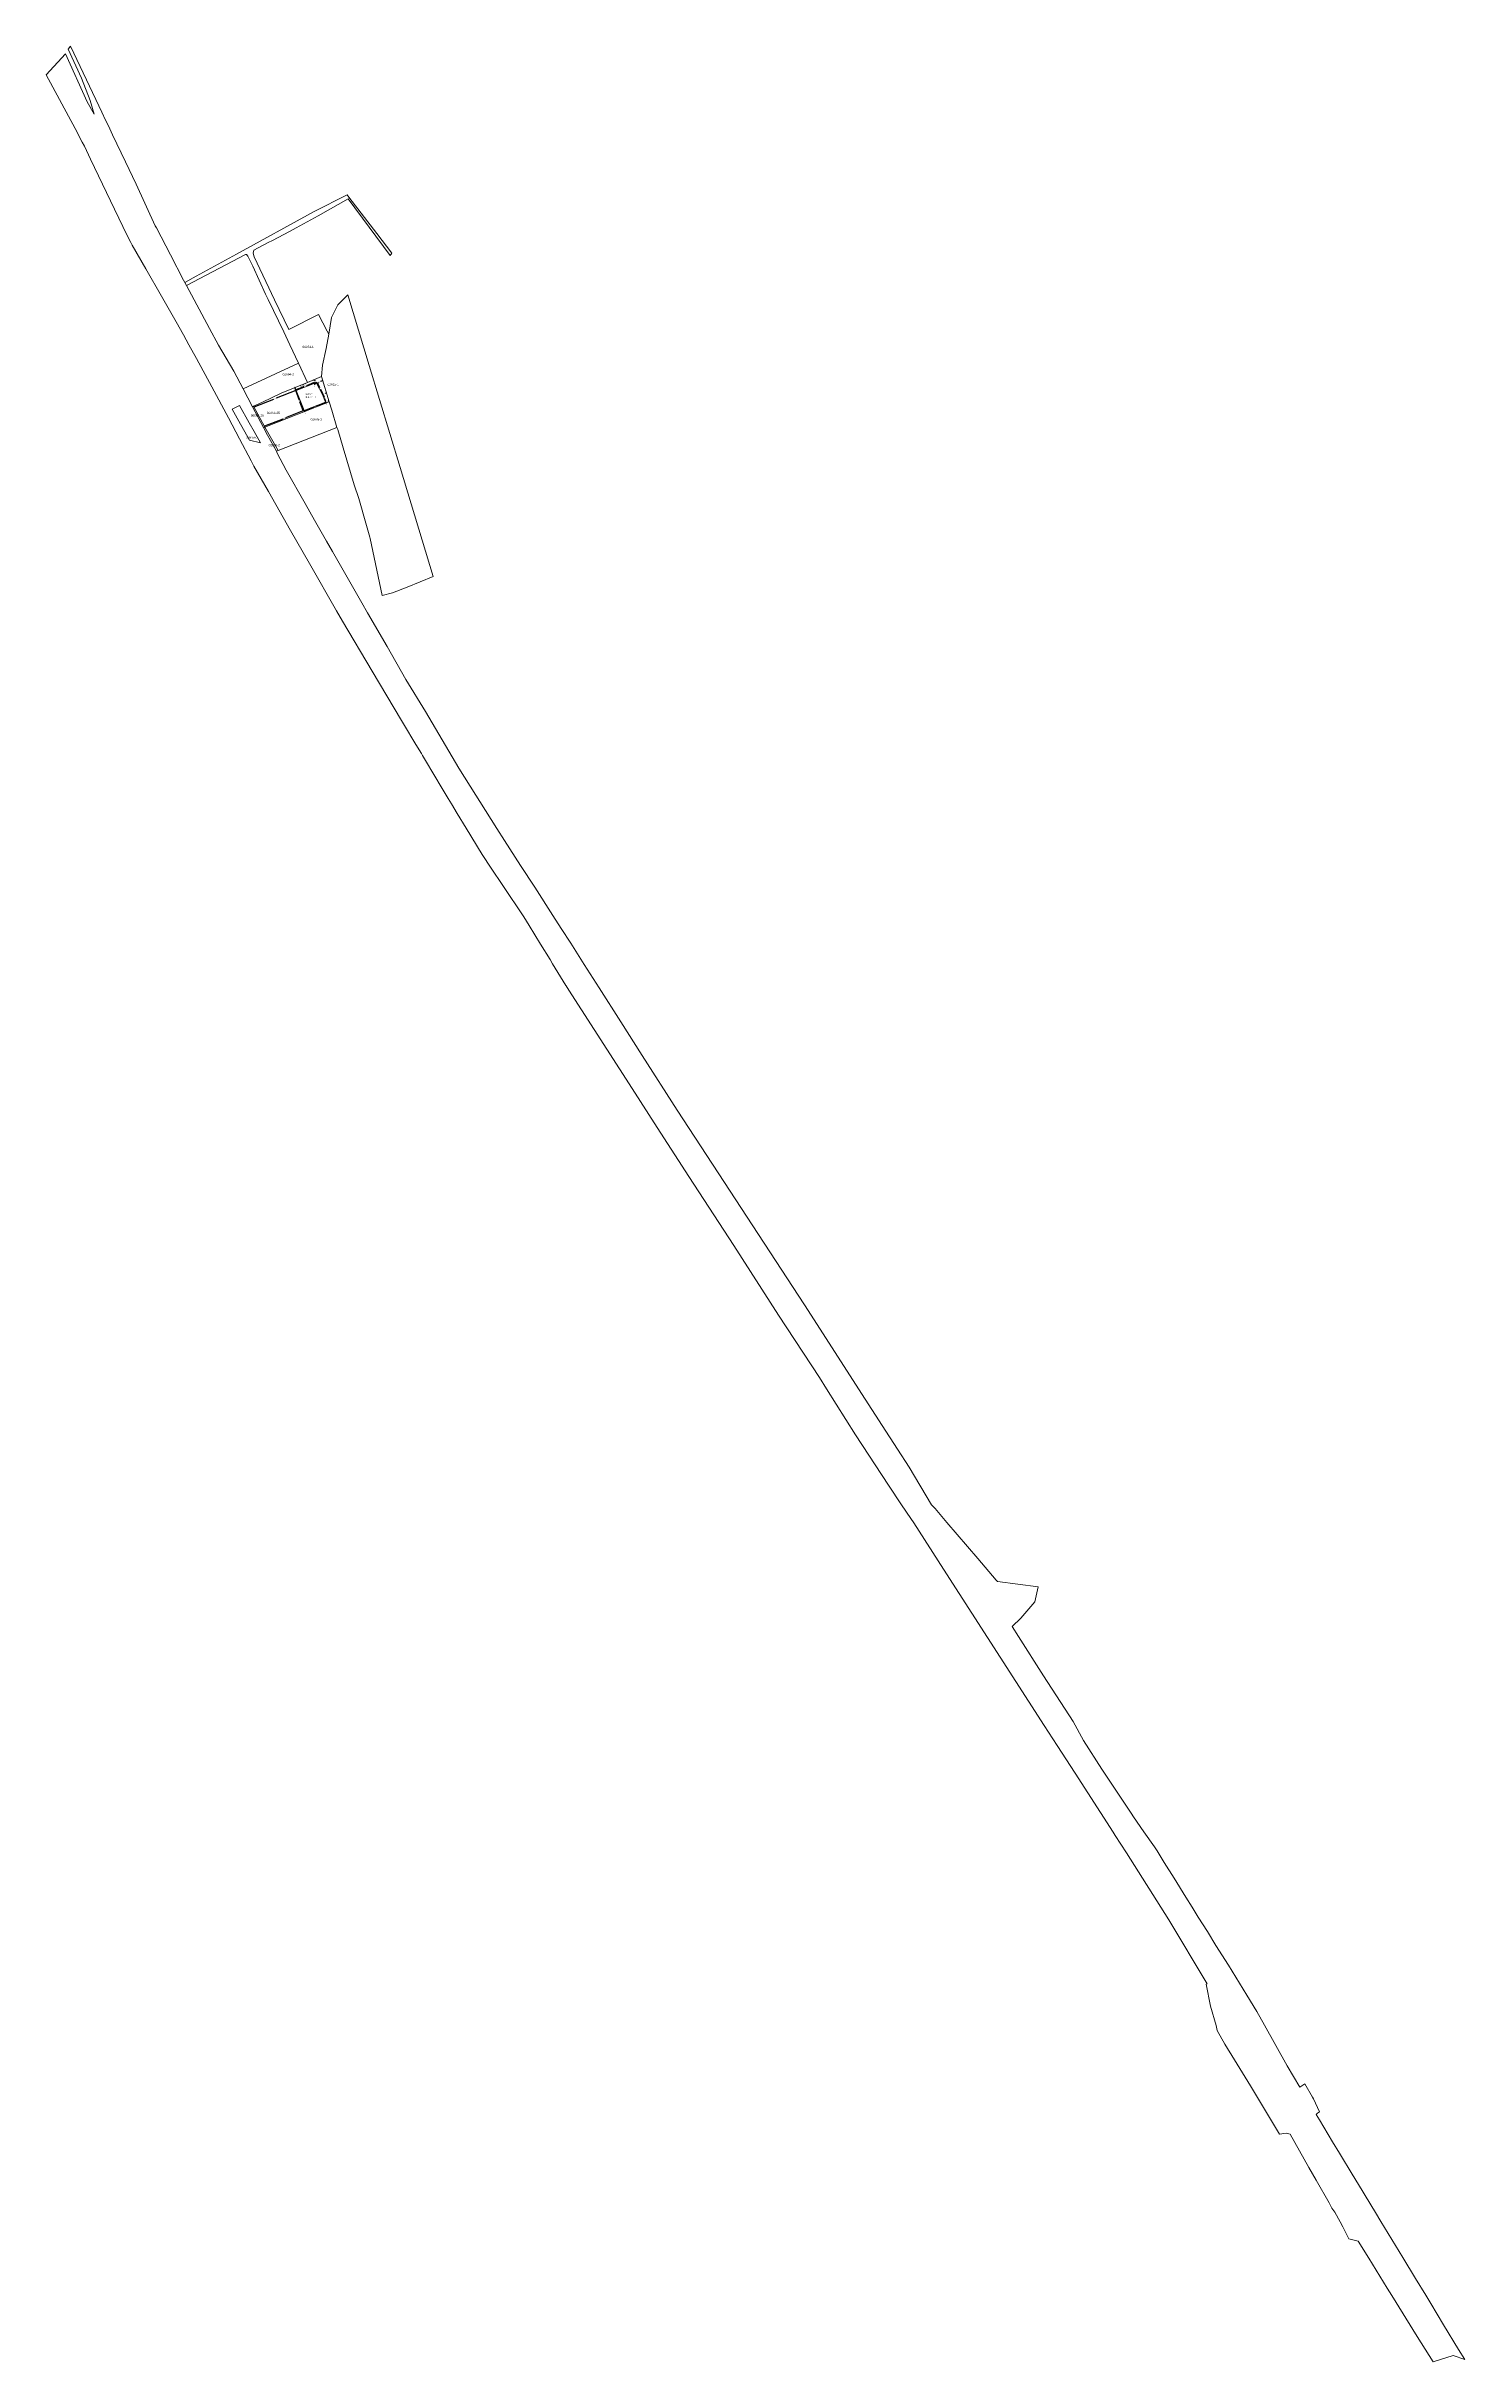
# Model space of a CAD drawing. Header units: metres. Extents: x 7513791 to 7515084, y 4691573 to 4693683.
import ezdxf

# ---------------------------------------------------------------- set-up
doc = ezdxf.new("R2010")
doc.units = ezdxf.units.M
for name, color, linetype, lineweight in [('asfalt', 97, 'Continuous', 0), ('etazha', 7, 'Continuous', 0), ('kati 12 projekt', 1, 'Continuous', 0), ('Parc-Baz', 7, 'Continuous', 0), ('YourDimensionLayer', 7, 'Continuous', 0)]:
    doc.layers.add(name, color=color, linetype=linetype, lineweight=lineweight)
doc.styles.get("Standard").update_dxf_attribs({"font": 'arial.ttf'})
doc.dimstyles.get("Standard").update_dxf_attribs({"dimtxt": 0.18, "dimasz": 0.18, "dimexe": 0.18, "dimexo": 0.0625, "dimgap": 0.09, "dimtad": 0, "dimtih": 1, "dimtoh": 1, "dimdec": 4, "dimzin": 0, "dimdsep": 46, "dimtxsty": 'Standard', "dimcen": 0.09, "dimadec": 0, "dimazin": 0, "dimtfac": 1, "dimtdec": 4, "dimtofl": 0, "dimtmove": 0, "dimatfit": 3, "dimfxl": 1, "dimtolj": 1, "dimtzin": 0, "dimarcsym": 0})

# ---------------------------------------------------------------- blocks, each defined once
blk = doc.blocks.new('*D368')
at = {"layer": 'YourDimensionLayer', "color": 0, "lineweight": -2, "transparency": 16777216}
for p, q in [((7514042.6, 4693365.6), (7514043.3, 4693365.9)), ((7514043.3, 4693365.5), (7514044.2, 4693363.2)), ((7514045.8, 4693359.1), (7514044.9, 4693361.5)), ((7514045.3, 4693358.6), (7514046, 4693358.9))]:
    blk.add_line(p, q, dxfattribs=at)
at = {"layer": 'YourDimensionLayer', "color": 0, "transparency": 16777216}
for points in [[(7514043.3, 4693365.6), (7514043.3, 4693365.5), (7514043.2, 4693365.8)], [(7514045.9, 4693359.2), (7514045.8, 4693359.1), (7514045.9, 4693358.9)]]:
    blk.add_solid(points, dxfattribs=at)
at = {"layer": 'YourDimensionLayer', "color": 0, "transparency": 16777216, "insert": (7514044.6, 4693362.3), "char_height": 0.65, "attachment_point": 5, "rotation": 291.4369}
blk.add_mtext('\\A1;7.47', dxfattribs=at)
blk = doc.blocks.new('*D369')
at = {"layer": 'YourDimensionLayer', "color": 0, "lineweight": -2, "transparency": 16777216}
for p, q in [((7514045.3, 4693357.9), (7514036.9, 4693354.6)), ((7514045.3, 4693358.6), (7514045.6, 4693357.9)), ((7514025.9, 4693351), (7514026.1, 4693350.3)), ((7514026.4, 4693350.5), (7514034.8, 4693353.8))]:
    blk.add_line(p, q, dxfattribs=at)
at = {"layer": 'YourDimensionLayer', "color": 0, "transparency": 16777216}
for points in [[(7514045.3, 4693358), (7514045.3, 4693357.9), (7514045.6, 4693358)], [(7514026.3, 4693350.5), (7514026.4, 4693350.4), (7514026.1, 4693350.4)]]:
    blk.add_solid(points, dxfattribs=at)
at = {"layer": 'YourDimensionLayer', "color": 0, "transparency": 16777216, "insert": (7514035.8, 4693354.2), "char_height": 0.65, "attachment_point": 5, "rotation": 21.4369}
blk.add_mtext('\\A1;20.92', dxfattribs=at)
blk = doc.blocks.new('*D371')
at = {"layer": 'YourDimensionLayer', "color": 0, "lineweight": -2, "transparency": 16777216}
for p, q in [((7514018.6, 4693369.3), (7514018, 4693369)), ((7514018.2, 4693368.8), (7514021.2, 4693360.9)), ((7514025.1, 4693351), (7514022, 4693358.9)), ((7514025.8, 4693351), (7514025.2, 4693350.7))]:
    blk.add_line(p, q, dxfattribs=at)
at = {"layer": 'YourDimensionLayer', "color": 0, "transparency": 16777216}
for points in [[(7514018.2, 4693368.8), (7514018.1, 4693368.8), (7514018, 4693369.1)], [(7514025.2, 4693351), (7514025.1, 4693351), (7514025.2, 4693350.7)]]:
    blk.add_solid(points, dxfattribs=at)
at = {"layer": 'YourDimensionLayer', "color": 0, "transparency": 16777216, "insert": (7514021.6, 4693359.9), "char_height": 0.65, "attachment_point": 5, "rotation": 291.4464}
blk.add_mtext('\\A1;19.66', dxfattribs=at)
blk = doc.blocks.new('*D372')
at = {"layer": 'YourDimensionLayer', "color": 0, "lineweight": -2, "transparency": 16777216}
for p, q in [((7514035.1, 4693376.4), (7514027.9, 4693373.6)), ((7514035.6, 4693376), (7514035.3, 4693376.6)), ((7514018.6, 4693369.3), (7514018.4, 4693370)), ((7514018.7, 4693370), (7514025.9, 4693372.8))]:
    blk.add_line(p, q, dxfattribs=at)
at = {"layer": 'YourDimensionLayer', "color": 0, "transparency": 16777216}
for points in [[(7514035.1, 4693376.5), (7514035.1, 4693376.4), (7514035.4, 4693376.6)], [(7514018.7, 4693370), (7514018.7, 4693370), (7514018.4, 4693369.9)]]:
    blk.add_solid(points, dxfattribs=at)
at = {"layer": 'YourDimensionLayer', "color": 0, "transparency": 16777216, "insert": (7514026.9, 4693373.2), "char_height": 0.65, "attachment_point": 5, "rotation": 21.4369}
blk.add_mtext('\\A1;18.23', dxfattribs=at)
blk = doc.blocks.new('*D373')
at = {"layer": 'YourDimensionLayer', "color": 0, "lineweight": -2, "transparency": 16777216}
for p, q in [((7514034.8, 4693375.9), (7514034.7, 4693376.2)), ((7514035.6, 4693375.9), (7514034.8, 4693375.6)), ((7514035.8, 4693375.3), (7514035, 4693375)), ((7514035.2, 4693374.8), (7514035.4, 4693374.3))]:
    blk.add_line(p, q, dxfattribs=at)
at = {"layer": 'YourDimensionLayer', "color": 0, "transparency": 16777216}
for points in [[(7514034.8, 4693376), (7514034.7, 4693375.9), (7514034.9, 4693375.7)], [(7514035.3, 4693374.8), (7514035.2, 4693374.7), (7514035.1, 4693375)]]:
    blk.add_solid(points, dxfattribs=at)
at = {"layer": 'YourDimensionLayer', "color": 0, "transparency": 16777216, "insert": (7514035.7, 4693373.5), "char_height": 0.65, "attachment_point": 5, "rotation": 291.4369}
blk.add_mtext('\\A1;0.66', dxfattribs=at)
blk = doc.blocks.new('*D374')
at = {"layer": 'YourDimensionLayer', "color": 0, "lineweight": -2, "transparency": 16777216}
for p, q in [((7514035.8, 4693375.4), (7514035.6, 4693376)), ((7514035.9, 4693376), (7514036.7, 4693376.4)), ((7514037.2, 4693375.9), (7514037, 4693376.6)), ((7514037, 4693376.5), (7514037.3, 4693376.6))]:
    blk.add_line(p, q, dxfattribs=at)
at = {"layer": 'YourDimensionLayer', "color": 0, "transparency": 16777216}
for points in [[(7514035.9, 4693376.1), (7514035.9, 4693376), (7514035.6, 4693375.9)], [(7514036.7, 4693376.4), (7514036.8, 4693376.3), (7514037, 4693376.5)]]:
    blk.add_solid(points, dxfattribs=at)
at = {"layer": 'YourDimensionLayer', "color": 0, "transparency": 16777216, "insert": (7514038.1, 4693376.9), "char_height": 0.65, "attachment_point": 5, "rotation": 21.4369}
blk.add_mtext('\\A1;1.50', dxfattribs=at)
blk = doc.blocks.new('*D375')
at = {"layer": 'YourDimensionLayer', "color": 0, "lineweight": -2, "transparency": 16777216}
for p, q in [((7514037.3, 4693375.9), (7514037.9, 4693376.2)), ((7514038, 4693375.9), (7514040, 4693372)), ((7514043, 4693366.2), (7514041, 4693370)), ((7514042.6, 4693365.6), (7514043.2, 4693365.9))]:
    blk.add_line(p, q, dxfattribs=at)
at = {"layer": 'YourDimensionLayer', "color": 0, "transparency": 16777216}
for points in [[(7514038, 4693375.9), (7514037.9, 4693375.9), (7514037.8, 4693376.2)], [(7514043.1, 4693366.2), (7514043, 4693366.1), (7514043.2, 4693365.9)]]:
    blk.add_solid(points, dxfattribs=at)
at = {"layer": 'YourDimensionLayer', "color": 0, "transparency": 16777216, "insert": (7514040.5, 4693371), "char_height": 0.65, "attachment_point": 5, "rotation": 297.3625}
blk.add_mtext('\\A1;11.59', dxfattribs=at)
blk = doc.blocks.new('*D376')
at = {"layer": 'YourDimensionLayer', "color": 0, "lineweight": -2, "transparency": 16777216}
for p, q in [((7514037.2, 4693375.9), (7514037.2, 4693376)), ((7514037.5, 4693376), (7514039.2, 4693376.6)), ((7514042.5, 4693377.9), (7514040.9, 4693377.3)), ((7514042.8, 4693378.1), (7514042.8, 4693378.1))]:
    blk.add_line(p, q, dxfattribs=at)
at = {"layer": 'YourDimensionLayer', "color": 0, "transparency": 16777216}
for points in [[(7514037.5, 4693376), (7514037.6, 4693375.9), (7514037.3, 4693375.9)], [(7514042.5, 4693378), (7514042.5, 4693377.9), (7514042.8, 4693378.1)]]:
    blk.add_solid(points, dxfattribs=at)
at = {"layer": 'YourDimensionLayer', "color": 0, "transparency": 16777216, "insert": (7514040, 4693377), "char_height": 0.65, "attachment_point": 5, "rotation": 21.4369}
blk.add_mtext('\\A1;5.95', dxfattribs=at)
blk = doc.blocks.new('*D377')
at = {"layer": 'YourDimensionLayer', "color": 0, "lineweight": -2, "transparency": 16777216}
for p, q in [((7514035.5, 4693379.3), (7514035.6, 4693379.3)), ((7514035.6, 4693379), (7514036, 4693378.4)), ((7514037.1, 4693376.1), (7514036.8, 4693376.8)), ((7514037.3, 4693375.9), (7514037.3, 4693375.9))]:
    blk.add_line(p, q, dxfattribs=at)
at = {"layer": 'YourDimensionLayer', "color": 0, "transparency": 16777216}
for points in [[(7514035.7, 4693379), (7514035.6, 4693379), (7514035.5, 4693379.3)], [(7514037.2, 4693376.2), (7514037.1, 4693376.1), (7514037.3, 4693375.9)]]:
    blk.add_solid(points, dxfattribs=at)
at = {"layer": 'YourDimensionLayer', "color": 0, "transparency": 16777216, "insert": (7514036.4, 4693377.6), "char_height": 0.65, "attachment_point": 5, "rotation": 297.3625}
blk.add_mtext('\\A1;3.83', dxfattribs=at)
blk = doc.blocks.new('*D378')
at = {"layer": 'YourDimensionLayer', "color": 0, "lineweight": -2, "transparency": 16777216}
for p, q in [((7514034.5, 4693378.9), (7514034.6, 4693378.9)), ((7514034.6, 4693378.6), (7514034.7, 4693378.2)), ((7514035.5, 4693376.2), (7514035.4, 4693376.6)), ((7514035.6, 4693376), (7514035.7, 4693376))]:
    blk.add_line(p, q, dxfattribs=at)
at = {"layer": 'YourDimensionLayer', "color": 0, "transparency": 16777216}
for points in [[(7514034.6, 4693378.6), (7514034.5, 4693378.6), (7514034.5, 4693378.9)], [(7514035.6, 4693376.2), (7514035.5, 4693376.2), (7514035.6, 4693375.9)]]:
    blk.add_solid(points, dxfattribs=at)
at = {"layer": 'YourDimensionLayer', "color": 0, "transparency": 16777216, "insert": (7514035, 4693377.4), "char_height": 0.65, "attachment_point": 5, "rotation": 291.4369}
blk.add_mtext('\\A1;3.12', dxfattribs=at)
blk = doc.blocks.new('*D379')
at = {"layer": 'YourDimensionLayer', "color": 0, "lineweight": -2, "transparency": 16777216}
for p, q in [((7514042.6, 4693365.6), (7514042.6, 4693365.7)), ((7514042.9, 4693365.7), (7514043.6, 4693366)), ((7514045.9, 4693366.9), (7514045.2, 4693366.6)), ((7514046.2, 4693367), (7514046.2, 4693367.1))]:
    blk.add_line(p, q, dxfattribs=at)
at = {"layer": 'YourDimensionLayer', "color": 0, "transparency": 16777216}
for points in [[(7514042.8, 4693365.7), (7514042.9, 4693365.7), (7514042.6, 4693365.6)], [(7514045.9, 4693366.9), (7514045.9, 4693366.9), (7514046.2, 4693367)]]:
    blk.add_solid(points, dxfattribs=at)
at = {"layer": 'YourDimensionLayer', "color": 0, "transparency": 16777216, "insert": (7514044.4, 4693366.3), "char_height": 0.65, "attachment_point": 5, "rotation": 21.4369}
blk.add_mtext('\\A1;3.89', dxfattribs=at)
blk = doc.blocks.new('*D380')
at = {"layer": 'YourDimensionLayer', "color": 0, "lineweight": -2, "transparency": 16777216}
for p, q in [((7514045.3, 4693358.7), (7514045.3, 4693358.7)), ((7514045.6, 4693358.7), (7514046, 4693358.9)), ((7514048.1, 4693359.7), (7514047.7, 4693359.6)), ((7514048.4, 4693359.9), (7514048.4, 4693359.9))]:
    blk.add_line(p, q, dxfattribs=at)
at = {"layer": 'YourDimensionLayer', "color": 0, "transparency": 16777216}
for points in [[(7514045.6, 4693358.8), (7514045.6, 4693358.7), (7514045.3, 4693358.6)], [(7514048.1, 4693359.8), (7514048.2, 4693359.7), (7514048.4, 4693359.9)]]:
    blk.add_solid(points, dxfattribs=at)
at = {"layer": 'YourDimensionLayer', "color": 0, "transparency": 16777216, "insert": (7514046.9, 4693359.2), "char_height": 0.65, "attachment_point": 5, "rotation": 21.4369}
blk.add_mtext('\\A1;3.33', dxfattribs=at)
blk = doc.blocks.new('*D381')
at = {"layer": 'YourDimensionLayer', "color": 0, "lineweight": -2, "transparency": 16777216}
for p, q in [((7514045.3, 4693358.6), (7514045.4, 4693358.7)), ((7514045.4, 4693358.4), (7514045.6, 4693358)), ((7514045.7, 4693357.7), (7514045.8, 4693357.7)), ((7514045.7, 4693357.7), (7514045.8, 4693357.4))]:
    blk.add_line(p, q, dxfattribs=at)
at = {"layer": 'YourDimensionLayer', "color": 0, "transparency": 16777216}
for points in [[(7514045.5, 4693358.4), (7514045.4, 4693358.3), (7514045.3, 4693358.6)], [(7514045.6, 4693358), (7514045.5, 4693358), (7514045.7, 4693357.7)]]:
    blk.add_solid(points, dxfattribs=at)
at = {"layer": 'YourDimensionLayer', "color": 0, "transparency": 16777216, "insert": (7514046.1, 4693356.6), "char_height": 0.65, "attachment_point": 5, "rotation": 291.4369}
blk.add_mtext('\\A1;1.00', dxfattribs=at)
blk = doc.blocks.new('*D382')
at = {"layer": 'YourDimensionLayer', "color": 0, "lineweight": -2, "transparency": 16777216}
for p, q in [((7514025.9, 4693351), (7514025.9, 4693351)), ((7514026, 4693350.7), (7514026.1, 4693350.3)), ((7514026.2, 4693350.1), (7514026.3, 4693350.1)), ((7514026.2, 4693350.1), (7514026.3, 4693349.8))]:
    blk.add_line(p, q, dxfattribs=at)
at = {"layer": 'YourDimensionLayer', "color": 0, "transparency": 16777216}
for points in [[(7514026, 4693350.7), (7514025.9, 4693350.7), (7514025.8, 4693351)], [(7514026.1, 4693350.4), (7514026.1, 4693350.3), (7514026.2, 4693350.1)]]:
    blk.add_solid(points, dxfattribs=at)
at = {"layer": 'YourDimensionLayer', "color": 0, "transparency": 16777216, "insert": (7514026.6, 4693349), "char_height": 0.65, "attachment_point": 5, "rotation": 291.4369}
blk.add_mtext('\\A1;1.00', dxfattribs=at)
blk = doc.blocks.new('*D383')
at = {"layer": 'YourDimensionLayer', "color": 0, "lineweight": -2, "transparency": 16777216}
for p, q in [((7514017.4, 4693371.8), (7514017.3, 4693372.1)), ((7514017.6, 4693371.8), (7514017.4, 4693371.8)), ((7514018.4, 4693369.5), (7514017.6, 4693371.5)), ((7514018.6, 4693369.3), (7514018.4, 4693369.2))]:
    blk.add_line(p, q, dxfattribs=at)
at = {"layer": 'YourDimensionLayer', "color": 0, "transparency": 16777216}
for points in [[(7514017.6, 4693371.5), (7514017.5, 4693371.5), (7514017.4, 4693371.8)], [(7514018.4, 4693369.5), (7514018.3, 4693369.5), (7514018.5, 4693369.2)]]:
    blk.add_solid(points, dxfattribs=at)
at = {"layer": 'YourDimensionLayer', "color": 0, "transparency": 16777216, "insert": (7514017, 4693372.9), "char_height": 0.65, "attachment_point": 5, "rotation": 292.4377}
blk.add_mtext('\\A1;2.78', dxfattribs=at)
blk = doc.blocks.new('*D384')
at = {"layer": 'YourDimensionLayer', "color": 0, "lineweight": -2, "transparency": 16777216}
for p, q in [((7513980.1, 4693354.2), (7513980.1, 4693354.2)), ((7513980.4, 4693354.3), (7513998.3, 4693361.3)), ((7514018.4, 4693369.2), (7514000.5, 4693362.1)), ((7514018.6, 4693369.3), (7514018.6, 4693369.4))]:
    blk.add_line(p, q, dxfattribs=at)
at = {"layer": 'YourDimensionLayer', "color": 0, "transparency": 16777216}
for points in [[(7513980.4, 4693354.3), (7513980.4, 4693354.2), (7513980.1, 4693354.2)], [(7514018.4, 4693369.2), (7514018.4, 4693369.1), (7514018.7, 4693369.3)]]:
    blk.add_solid(points, dxfattribs=at)
at = {"layer": 'YourDimensionLayer', "color": 0, "transparency": 16777216, "insert": (7513999.4, 4693361.7), "char_height": 0.65, "attachment_point": 5, "rotation": 21.4369}
blk.add_mtext('\\A1;41.40', dxfattribs=at)
blk = doc.blocks.new('*D385')
at = {"layer": 'YourDimensionLayer', "color": 0, "lineweight": -2, "transparency": 16777216}
for p, q in [((7513989.7, 4693336.8), (7513989.7, 4693336.7)), ((7513990, 4693336.9), (7514006.7, 4693343.5)), ((7514025.6, 4693350.9), (7514008.8, 4693344.3)), ((7514025.9, 4693351), (7514025.9, 4693350.9))]:
    blk.add_line(p, q, dxfattribs=at)
at = {"layer": 'YourDimensionLayer', "color": 0, "transparency": 16777216}
for points in [[(7513990, 4693337), (7513990, 4693336.9), (7513989.7, 4693336.8)], [(7514025.5, 4693350.9), (7514025.6, 4693350.8), (7514025.8, 4693351)]]:
    blk.add_solid(points, dxfattribs=at)
at = {"layer": 'YourDimensionLayer', "color": 0, "transparency": 16777216, "insert": (7514007.8, 4693343.9), "char_height": 0.65, "attachment_point": 5, "rotation": 21.4369}
blk.add_mtext('\\A1;38.82', dxfattribs=at)

msp = doc.modelspace()

# ---------------------------------------------------------------- linework, layer by layer
at = {"layer": 'asfalt'}
msp.add_polyline3d([(7513960.27, 4693352.242, 618.763), (7513966.342, 4693341.352, 618.793), (7513976.135, 4693323.997, 618.87), (7513985.994, 4693321.62, 618.75), (7513980.203, 4693331.912, 618.693), (7513975.792, 4693339.865, 618.657), (7513967.118, 4693355.405, 618.627)], close=True, dxfattribs=at)
at = {"layer": 'kati 12 projekt', "flags": 128}
msp.add_lwpolyline([(7514042.585, 4693365.59), (7514037.259, 4693375.881), (7514035.86, 4693375.331), (7514035.617, 4693375.949), (7514018.652, 4693369.288), (7514025.842, 4693350.986), (7514045.317, 4693358.632)], close=True, dxfattribs=at)
at = {"layer": 'Parc-Baz'}
for points in [[(7514951.39, 4691800.54), (7514949.655, 4691799.389), (7514948.41, 4691798.22), (7514951.36, 4691793.288), (7514963.314, 4691773.299), (7514969.693, 4691762.731), (7514982.07, 4691742.23), (7514982.577, 4691741.388), (7514984.44, 4691738.32), (7514990.18, 4691728.865), (7514992.87, 4691724.43), (7515002.34, 4691708.84), (7515007.41, 4691700.49), (7515017.21, 4691684.34), (7515027.218, 4691667.859), (7515038.871, 4691648.67), (7515048.15, 4691633.39), (7515052.78, 4691625.76), (7515064.501, 4691606.451), (7515078.099, 4691584.043), (7515083.727, 4691574.769), (7515073.088, 4691578.473), (7515054.837, 4691572.844), (7515040.448, 4691595.754), (7515017.268, 4691633.091), (7515013.015, 4691639.958), (7514996.213, 4691667.086), (7514986.595, 4691682.614), (7514978.107, 4691684.85), (7514972.732, 4691695.832), (7514970.282, 4691700.332), (7514965.302, 4691708.972), (7514962.65, 4691712.791), (7514960.152, 4691717.552), (7514948.335, 4691738.371), (7514941.764, 4691749.949), (7514928.928, 4691772.563), (7514924.64, 4691780.325), (7514921.115, 4691781.031), (7514914.915, 4691780.331), (7514888.349, 4691824.132), (7514873.871, 4691848.002), (7514865.01, 4691862.21), (7514857.96, 4691874.78), (7514857.11, 4691879.28), (7514852.14, 4691896.95), (7514848.19, 4691917.007), (7514849.091, 4691917.3), (7514813.942, 4691975.416), (7514775.314, 4692036.675), (7514765.122, 4692052.48), (7514765.115, 4692052.491), (7514763.325, 4692055.263), (7514728.68, 4692109.066), (7514712.328, 4692134.434), (7514700.3, 4692152.545), (7514608.725, 4692295.082), (7514581.496, 4692337.303), (7514578.966, 4692341.142), (7514570.457, 4692353.815), (7514558.496, 4692371.629), (7514528.517, 4692417.488), (7514502.036, 4692459.326), (7514495.529, 4692469.607), (7514458.181, 4692526.526), (7514417.443, 4692590.165), (7514376.465, 4692652.904), (7514347.737, 4692697.539), (7514324.76, 4692733.15), (7514267.006, 4692822.849), (7514264.66, 4692826.68), (7514264.41, 4692827.1), (7514252.42, 4692846.68), (7514250.04, 4692850.56), (7514241.44, 4692864.58), (7514230.92, 4692881.74), (7514226.04, 4692889.7), (7514207.12, 4692917.97), (7514196.408, 4692933.968), (7514188.046, 4692946.458), (7514173.677, 4692970.258), (7514165.468, 4692983.852), (7514160.187, 4692992.597), (7514157.263, 4692997.442), (7514149.028, 4693011.087), (7514146.818, 4693014.747), (7514133.826, 4693036.481), (7514132.719, 4693038.326), (7514127.824, 4693046.515), (7514116.54, 4693065.396), (7514114.614, 4693068.619), (7514087.862, 4693113.535), (7514060.935, 4693158.924), (7514055.455, 4693168.435), (7514030.725, 4693211.593), (7514013.556, 4693241.712), (7513993.338, 4693277.141), (7513980.138, 4693300.351), (7513977.604, 4693305.169), (7513967.059, 4693325.22), (7513956.97, 4693344.41), (7513941.78, 4693372.42), (7513927.65, 4693398.486), (7513920.823, 4693410.91), (7513915.87, 4693419.924), (7513909.313, 4693431.858), (7513895.794, 4693455.262), (7513881.464, 4693480.069), (7513869.006, 4693501.636), (7513867.782, 4693504.175), (7513864.394, 4693511.207), (7513860.776, 4693518.726), (7513849.48, 4693542.05), (7513831.22, 4693579.93), (7513825.549, 4693591.814), (7513823.59, 4693595.48), (7513817.09, 4693607.96), (7513790.875, 4693656.978), (7513808.422, 4693676.131), (7513828.27, 4693632.362), (7513834.464, 4693621.043), (7513830.75, 4693633.442), (7513822.961, 4693653.731), (7513810.822, 4693680.211), (7513812.91, 4693682.89), (7513827.37, 4693652.47), (7513841.44, 4693622.91), (7513844.96, 4693615.5), (7513847.43, 4693610.31), (7513851.26, 4693602.25), (7513862.95, 4693577.69), (7513872.68, 4693557.24), (7513890.109, 4693519.348), (7513891.25, 4693517.34), (7513904.008, 4693492.819), (7513915.949, 4693469.883), (7513916.06, 4693469.67), (7513917.154, 4693467.569), (7513918.58, 4693464.82), (7513939.763, 4693425.59), (7513947.832, 4693410.646), (7513961.7, 4693386.93), (7513970.21, 4693370.62), (7513978.71, 4693354.309), (7513988.859, 4693335.39), (7513992.609, 4693328.399), (7514000.609, 4693313.979), (7514001.339, 4693312.12), (7514009.598, 4693296.71), (7514026.887, 4693266.101), (7514035.367, 4693251.191), (7514046.376, 4693231.901), (7514051.706, 4693222.601), (7514078.594, 4693175.812), (7514083.726, 4693166.525), (7514101.629, 4693135.879), (7514118.54, 4693106), (7514136.424, 4693076.633), (7514166.769, 4693024.966), (7514201.675, 4692970.033), (7514208.586, 4692959.157), (7514223.249, 4692936.401), (7514236.055, 4692916.527), (7514252.69, 4692890.71), (7514260.23, 4692878.92), (7514268.85, 4692865.45), (7514281.24, 4692846.08), (7514292.03, 4692829.21), (7514294.87, 4692824.78), (7514314.49, 4692793.91), (7514334.15, 4692763.06), (7514366.02, 4692713.52), (7514382.11, 4692688.84), (7514397.97, 4692664.08), (7514445.064, 4692592.118), (7514481.877, 4692535.854), (7514537.22, 4692450.13), (7514552.89, 4692425.88), (7514566.66, 4692404.59), (7514577.38, 4692387.99), (7514597.745, 4692353.801), (7514600.992, 4692350.391), (7514611.836, 4692337.702), (7514639.963, 4692304.791), (7514656.749, 4692285.15), (7514657.86, 4692283.85), (7514694.954, 4692278.91), (7514691.951, 4692265.204), (7514679.251, 4692250.299), (7514671.199, 4692242.774), (7514677.11, 4692233.688), (7514699.954, 4692197.999), (7514726.988, 4692156.172), (7514736.188, 4692138.837), (7514752.966, 4692112.813), (7514779.626, 4692072.813), (7514781.855, 4692069.433), (7514791.377, 4692055.691), (7514800.917, 4692041.924), (7514803.314, 4692038.464), (7514809.912, 4692027.863), (7514818.82, 4692013.45), (7514829.52, 4691996.31), (7514835.215, 4691987.186), (7514840.907, 4691978.067), (7514849.196, 4691964.749), (7514856.972, 4691952.256), (7514868.301, 4691934.056), (7514885.202, 4691906.902), (7514894.111, 4691891.983), (7514901.12, 4691879.517), (7514921.967, 4691842.438), (7514933.587, 4691823.007), (7514938.11, 4691825.94), (7514944.99, 4691813.99), (7514945.97, 4691812.27), (7514951.39, 4691800.54)], [(7514105.858, 4693494.257), (7514104.37, 4693492.1), (7514066.1, 4693543.83), (7514038.53, 4693528.51), (7514018.72, 4693517.51), (7514012.53, 4693514.23), (7513996.99, 4693506), (7513993.18, 4693503.98), (7513980.13, 4693497.07), (7513979.28, 4693494.36), (7513980.48, 4693491.16), (7513998.74, 4693451.73), (7514012.01, 4693424.88), (7514038.87, 4693438.34), (7514046.79, 4693423.43), (7514048.25, 4693420.68), (7514046.062, 4693407.463), (7514042.602, 4693392.194), (7514041.631, 4693381.835), (7514028.92, 4693376.54), (7514020.7, 4693394.2), (7514012.93, 4693410.9), (7514007.49, 4693422.58), (7513992.985, 4693452.055), (7513990.61, 4693456.88), (7513979, 4693482.55), (7513974.7, 4693491.64), (7513973.4, 4693493.03), (7513972.38, 4693493.13), (7513918.58, 4693464.82), (7513917.154, 4693467.569), (7513927.375, 4693473.485), (7513964.095, 4693493.513), (7514035.017, 4693532.228), (7514065.013, 4693547.412), (7514066.547, 4693545.44), (7514092.051, 4693512.43), (7514105.858, 4693494.257)], [(7514050.943, 4693435.792), (7514056.544, 4693447.221), (7514065.645, 4693456.418), (7514085.131, 4693392.08), (7514113.313, 4693299.029), (7514143.412, 4693199.647), (7514119.895, 4693190.07), (7514106.554, 4693184.821), (7514096.994, 4693182.341), (7514086.056, 4693234.429), (7514085.896, 4693235.419), (7514082.864, 4693246.197), (7514075.737, 4693270.798), (7514071.488, 4693283.358), (7514061.379, 4693316.947), (7514056.48, 4693333.726), (7514055.75, 4693335.586), (7514051.04, 4693351.356), (7514048.714, 4693358.892), (7514041.631, 4693381.835), (7514042.602, 4693392.194), (7514046.062, 4693407.463), (7514048.25, 4693420.68), (7514050.943, 4693435.792)], [(7514028.92, 4693376.54), (7514005.011, 4693366.667), (7513988.011, 4693358.728), (7513979.727, 4693354.859), (7513978.71, 4693354.309), (7513970.21, 4693370.62), (7514020.7, 4693394.2), (7514028.92, 4693376.54)], [(7513990.192, 4693335.914), (7513979.727, 4693354.859), (7513988.011, 4693358.728), (7514005.011, 4693366.667), (7514028.92, 4693376.54), (7514041.631, 4693381.835), (7514048.714, 4693358.892), (7513990.192, 4693335.914)], [(7513979.727, 4693354.859), (7513990.192, 4693335.914), (7513988.859, 4693335.39), (7513978.71, 4693354.309), (7513979.727, 4693354.859)], [(7514002.07, 4693314.55), (7513990.192, 4693335.914), (7514048.714, 4693358.892), (7514051.04, 4693351.356), (7514055.75, 4693335.586), (7514002.07, 4693314.55)], [(7513990.192, 4693335.914), (7514002.07, 4693314.55), (7514000.609, 4693313.979), (7513992.609, 4693328.399), (7513988.859, 4693335.39), (7513990.192, 4693335.914)]]:
    msp.add_lwpolyline(points, close=True, dxfattribs=at)

# ---------------------------------------------------------------- texts
at = {"layer": 'etazha'}
msp.add_text('Kati 2', height=1.5, rotation=24.739157, dxfattribs=at).set_placement((7514023.013, 4693372.111))
at = {"layer": 'etazha', "insert": (7514026.998, 4693366.539), "char_height": 1.5, "width": 12.57981, "attachment_point": 1}
msp.add_mtext('B+P+2 402.77 m²', dxfattribs=at)
at = {"layer": 'Parc-Baz'}
for s, p in [('00054-1', (7514024.397, 4693407.941)), ('02894-2', (7514006.264, 4693383.011)), ('02920-1', (7514047.25, 4693373.581)), ('00066-26', (7513977.279, 4693345.486)), ('00066-25', (7513991.93, 4693347.802)), ('02876-1', (7514031.788, 4693341.996)), ('02818-0', (7513972.977, 4693325.226)), ('02876-2', (7513993.571, 4693318.433))]:
    msp.add_text(s, height=2, dxfattribs=at).set_placement(p)

# ---------------------------------------------------------------- dimensions: what is measured, and where the dimension line sits
at = {"layer": 'YourDimensionLayer'}
for p1, p2, picture, middle in [((7514018.652, 4693369.288), (7514035.617, 4693375.949), '*D372', (7514026.897, 4693373.224)), ((7514035.86, 4693375.331), (7514037.259, 4693375.881), '*D374', (7514038.099, 4693376.909)), ((7514037.259, 4693375.881), (7514042.585, 4693365.59), '*D375', (7514040.499, 4693371.034)), ((7514025.842, 4693350.986), (7514018.652, 4693369.288), '*D371', (7514021.642, 4693359.899)), ((7514045.317, 4693358.632), (7514025.842, 4693350.986), '*D369', (7514035.817, 4693354.204)), ((7514042.585, 4693365.59038), (7514045.31693, 4693358.6325), '*D368', (7514044.556, 4693362.349))]:
    dim = msp.add_aligned_dim(p1=p1, p2=p2, distance=0.65, dimstyle='Standard', override={"dimscale": 0.5, "dimtxt": 1.3, "dimasz": 0.6, "dimtih": 0, "dimtoh": 0, "dimdec": 2, "dimcen": 0, "dimtdec": 2}, dxfattribs=at)
    dim.commit()
    dim.dimension.update_dxf_attribs({"geometry": picture, "text_midpoint": middle})
at = {"layer": 'YourDimensionLayer', "color": 5}
for p1, p2, distance, picture, middle in [((7514035.617, 4693375.949), (7514034.476, 4693378.855), 0, '*D378', (7514035.047, 4693377.402)), ((7514037.259, 4693375.881), (7514035.5, 4693379.281), 0, '*D377', (7514036.38, 4693377.581)), ((7514037.259, 4693375.881), (7514042.798, 4693378.055), 0, '*D376', (7514040.029, 4693376.968)), ((7514018.652, 4693369.288), (7513980.115, 4693354.157), 0, '*D384', (7513999.383, 4693361.723)), ((7514042.585, 4693365.59), (7514046.207, 4693367.013), 0, '*D379', (7514044.396, 4693366.301)), ((7514045.317, 4693358.632), (7514048.418, 4693359.85), 0.001, '*D380', (7514046.867, 4693359.242)), ((7514045.317, 4693358.632), (7514045.682, 4693357.702), 0, '*D381', (7514046.105, 4693356.624)), ((7514025.842, 4693350.986), (7513989.704, 4693336.797), 0, '*D385', (7514007.773, 4693343.891)), ((7514025.842, 4693350.986), (7514026.207, 4693350.055), 0, '*D382', (7514026.63, 4693348.978))]:
    dim = msp.add_aligned_dim(p1=p1, p2=p2, distance=distance, dimstyle='Standard', override={"dimscale": 0.5, "dimtxt": 1.3, "dimasz": 0.6, "dimtih": 0, "dimtoh": 0, "dimdec": 2, "dimcen": 0, "dimtdec": 2}, dxfattribs=at)
    dim.commit()
    dim.dimension.update_dxf_attribs({"geometry": picture, "text_midpoint": middle})
at = {"layer": 'YourDimensionLayer'}
dim = msp.add_linear_dim(base=(7514035.114, 4693375.038), p1=(7514035.617, 4693375.949), p2=(7514035.86, 4693375.331), angle=291.436891, dimstyle='Standard', override={"dimscale": 0.5, "dimtxt": 1.3, "dimasz": 0.6, "dimtih": 0, "dimtoh": 0, "dimdec": 2, "dimcen": 0, "dimtdec": 2}, dxfattribs=at)
dim.commit()
dim.dimension.update_dxf_attribs({"geometry": '*D373', "text_midpoint": (7514035.716, 4693373.504), "dimtype": 161})
at = {"layer": 'YourDimensionLayer', "color": 5}
dim = msp.add_linear_dim(base=(7514017.44, 4693371.799), p1=(7514018.652, 4693369.288), p2=(7514017.589, 4693371.861), angle=112.437724, dimstyle='Standard', override={"dimscale": 0.5, "dimtxt": 1.3, "dimasz": 0.6, "dimtih": 0, "dimtoh": 0, "dimdec": 2, "dimcen": 0, "dimtdec": 2}, dxfattribs=at)
dim.commit()
dim.dimension.update_dxf_attribs({"geometry": '*D383', "text_midpoint": (7514016.984, 4693372.904), "dimtype": 161})

doc.saveas('drawing.dxf')
